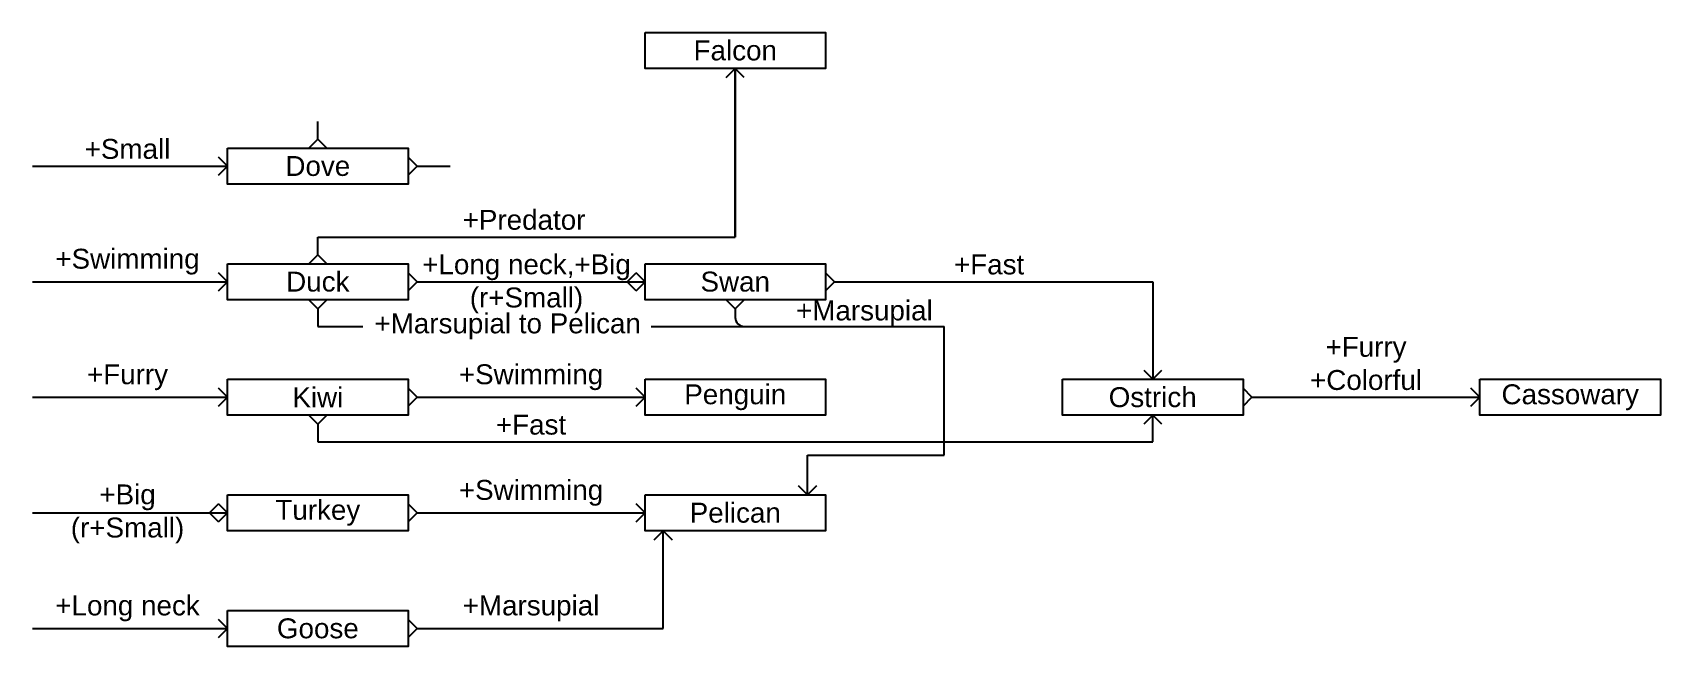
# Model space of a CAD drawing. Header units: millimetres. Extents: x 1066 to 3127, y 223 to 2380.
# Drawn here: x 1275.6 to 1480.2, y 2160.4 to 2237.5 of the extents above; entities that cross this region are included whole.
import ezdxf

# ---------------------------------------------------------------- set-up
doc = ezdxf.new("R2010")
doc.units = ezdxf.units.MM
doc.styles.get("Standard").update_dxf_attribs({"font": 'arial.ttf'})

msp = doc.modelspace()

# ---------------------------------------------------------------- texts
at = {"char_height": 2.5}
for s, insert, width, attachment_point in [('Falcon', (1363.93, 2235.24), 22.686, 5), ('+Small', (1287.54, 2221.6), 22.686, 8), ('Dove', (1311.46, 2220.72), 22.686, 5), ('+Predator', (1337.38, 2212.69), 22.686, 8), ('+Swimming', (1287.54, 2207.08), 22.686, 8), ('+Long neck,+Big\\P(r+Small)', (1337.69, 2202.21), 29.7868, 8), ('+Fast', (1395.84, 2207.08), 22.686, 8), ('Duck', (1311.46, 2206.19), 22.686, 5), ('Swan', (1363.93, 2206.19), 22.686, 5), ('+Marsupial', (1380.16, 2200.58), 22.686, 8), ('+Marsupial to Pelican', (1318.58, 2200.58), 55.833, 4), ('+Furry\\P+Colorful', (1443.21, 2192.56), 22.686, 8), ('+Furry', (1287.54, 2192.56), 22.686, 8), ('+Swimming', (1338.26, 2192.56), 22.686, 8), ('Kiwi', (1311.46, 2191.67), 22.686, 5), ('Penguin', (1363.93, 2191.67), 22.686, 5), ('Ostrich', (1416.4, 2191.67), 22.686, 5), ('Cassowary', (1468.88, 2191.67), 22.686, 5), ('+Fast', (1338.26, 2186.95), 22.686, 8), ('+Swimming', (1338.26, 2178.03), 22.686, 8), ('+Big\\P(r+Small)', (1287.54, 2173.3), 22.686, 8), ('Turkey', (1311.46, 2177.15), 22.686, 5), ('Pelican', (1363.93, 2177.15), 22.686, 5), ('+Long neck', (1287.54, 2163.51), 22.686, 8), ('+Marsupial', (1338.26, 2163.51), 22.686, 8), ('Goose', (1311.46, 2162.62), 22.686, 5)]:
    msp.add_mtext(s, dxfattribs=dict(at, insert=insert, width=width, attachment_point=attachment_point))

# ---------------------------------------------------------------- linework, layer by layer
for p, q in [((1362.8, 2231.85), (1363.93, 2232.98)), ((1363.93, 2232.98), (1363.93, 2211.8)), ((1365.06, 2231.85), (1363.93, 2232.98)), ((1363.93, 2211.8), (1363.93, 2232.98)), ((1311.46, 2224.11), (1311.46, 2226.33)), ((1310.33, 2222.98), (1311.46, 2224.11)), ((1311.46, 2224.11), (1312.59, 2222.98)), ((1275.6, 2220.72), (1300.12, 2220.72)), ((1300.12, 2220.72), (1298.98, 2221.85)), ((1298.98, 2219.59), (1300.12, 2220.72)), ((1323.93, 2220.72), (1322.8, 2221.85)), ((1322.8, 2219.59), (1323.93, 2220.72)), ((1323.93, 2220.72), (1328.08, 2220.72)), ((1311.46, 2209.59), (1311.46, 2211.8)), ((1311.46, 2211.8), (1363.93, 2211.8)), ((1310.33, 2208.46), (1311.46, 2209.59)), ((1311.46, 2209.59), (1312.59, 2208.46)), ((1275.6, 2206.19), (1300.12, 2206.19)), ((1300.12, 2206.19), (1298.98, 2207.32)), ((1298.98, 2205.06), (1300.12, 2206.19)), ((1323.93, 2206.19), (1322.8, 2207.32)), ((1322.8, 2205.06), (1323.93, 2206.19)), ((1323.93, 2206.19), (1352.59, 2206.19)), ((1350.33, 2206.19), (1351.46, 2207.32)), ((1351.46, 2205.06), (1350.33, 2206.19)), ((1352.59, 2206.19), (1351.46, 2207.32)), ((1351.46, 2205.06), (1352.59, 2206.19)), ((1376.4, 2206.19), (1375.27, 2207.32)), ((1375.27, 2205.06), (1376.4, 2206.19)), ((1376.4, 2206.19), (1416.4, 2206.19)), ((1416.4, 2206.19), (1416.4, 2193.93)), ((1310.33, 2203.93), (1311.46, 2202.8)), ((1311.46, 2202.8), (1312.59, 2203.93)), ((1362.8, 2203.93), (1363.93, 2202.8)), ((1363.93, 2202.8), (1365.06, 2203.93)), ((1311.46, 2202.8), (1311.46, 2200.58)), ((1311.46, 2200.58), (1317.13, 2200.58)), ((1390.17, 2184.41), (1390.17, 2200.58)), ((1415.27, 2195.06), (1416.4, 2193.93)), ((1416.4, 2193.93), (1417.53, 2195.06)), ((1275.6, 2191.67), (1300.12, 2191.67)), ((1300.12, 2191.67), (1298.98, 2192.8)), ((1298.98, 2190.54), (1300.12, 2191.67)), ((1323.93, 2191.67), (1322.8, 2192.8)), ((1322.8, 2190.54), (1323.93, 2191.67)), ((1323.93, 2191.67), (1352.59, 2191.67)), ((1352.59, 2191.67), (1351.46, 2192.8)), ((1351.46, 2190.54), (1352.59, 2191.67)), ((1428.88, 2191.67), (1427.75, 2192.8)), ((1427.75, 2190.54), (1428.88, 2191.67)), ((1428.88, 2191.67), (1457.53, 2191.67)), ((1457.53, 2191.67), (1456.4, 2192.8)), ((1456.4, 2190.54), (1457.53, 2191.67)), ((1310.33, 2189.41), (1311.46, 2188.28)), ((1311.46, 2188.28), (1312.59, 2189.41)), ((1416.4, 2189.41), (1415.27, 2188.28)), ((1416.4, 2186.06), (1416.4, 2189.41)), ((1417.53, 2188.28), (1416.4, 2189.41)), ((1311.46, 2188.28), (1311.46, 2186.06)), ((1311.46, 2186.06), (1416.4, 2186.06)), ((1373.01, 2179.41), (1373.01, 2184.41)), ((1373.01, 2184.41), (1390.17, 2184.41)), ((1373.01, 2179.41), (1371.88, 2180.54)), ((1374.14, 2180.54), (1373.01, 2179.41)), ((1275.6, 2177.15), (1300.12, 2177.15)), ((1297.85, 2177.15), (1298.98, 2178.28)), ((1298.98, 2176.02), (1297.85, 2177.15)), ((1300.12, 2177.15), (1298.98, 2178.28)), ((1298.98, 2176.02), (1300.12, 2177.15)), ((1323.93, 2177.15), (1322.8, 2178.28)), ((1322.8, 2176.02), (1323.93, 2177.15)), ((1323.93, 2177.15), (1352.59, 2177.15)), ((1352.59, 2177.15), (1351.46, 2178.28)), ((1351.46, 2176.02), (1352.59, 2177.15)), ((1353.72, 2173.76), (1354.85, 2174.89)), ((1354.85, 2162.62), (1354.85, 2174.89)), ((1354.85, 2174.89), (1355.98, 2173.76)), ((1300.12, 2162.62), (1298.98, 2163.76)), ((1323.93, 2162.62), (1322.8, 2163.76)), ((1275.6, 2162.62), (1300.12, 2162.62)), ((1298.98, 2161.49), (1300.12, 2162.62)), ((1322.8, 2161.49), (1323.93, 2162.62)), ((1323.93, 2162.62), (1354.85, 2162.62))]:
    msp.add_line(p, q)
for points in [[(1352.59, 2237.5), (1375.27, 2237.5), (1375.27, 2232.98), (1352.59, 2232.98)], [(1300.12, 2222.98), (1322.8, 2222.98), (1322.8, 2218.46), (1300.12, 2218.46)], [(1300.12, 2208.46), (1322.8, 2208.46), (1322.8, 2203.93), (1300.12, 2203.93)], [(1352.59, 2208.46), (1375.27, 2208.46), (1375.27, 2203.93), (1352.59, 2203.93)], [(1300.12, 2193.93), (1322.8, 2193.93), (1322.8, 2189.41), (1300.12, 2189.41)], [(1352.59, 2193.93), (1375.27, 2193.93), (1375.27, 2189.41), (1352.59, 2189.41)], [(1405.06, 2193.93), (1427.75, 2193.93), (1427.75, 2189.41), (1405.06, 2189.41)], [(1457.53, 2193.93), (1480.22, 2193.93), (1480.22, 2189.41), (1457.53, 2189.41)], [(1300.12, 2179.41), (1322.8, 2179.41), (1322.8, 2174.89), (1300.12, 2174.89)], [(1352.59, 2179.41), (1375.27, 2179.41), (1375.27, 2174.89), (1352.59, 2174.89)], [(1300.12, 2164.89), (1322.8, 2164.89), (1322.8, 2160.36), (1300.12, 2160.36)]]:
    msp.add_lwpolyline(points, close=True)
msp.add_lwpolyline([(1363.93, 2202.8), (1363.93, 2201.69, 0.414214), (1365.04, 2200.58, 5.027339)], format="xyb")
msp.add_lwpolyline([(1353.37, 2200.58), (1390.17, 2200.58)])

msp.set_redraw_order([(e.dxf.handle, doc.entitydb.next_handle()) for e in msp.query("TEXT MTEXT ATTDEF DIMENSION ARC_DIMENSION")])  # texts and dimensions are drawn at this point

doc.saveas('drawing.dxf')
